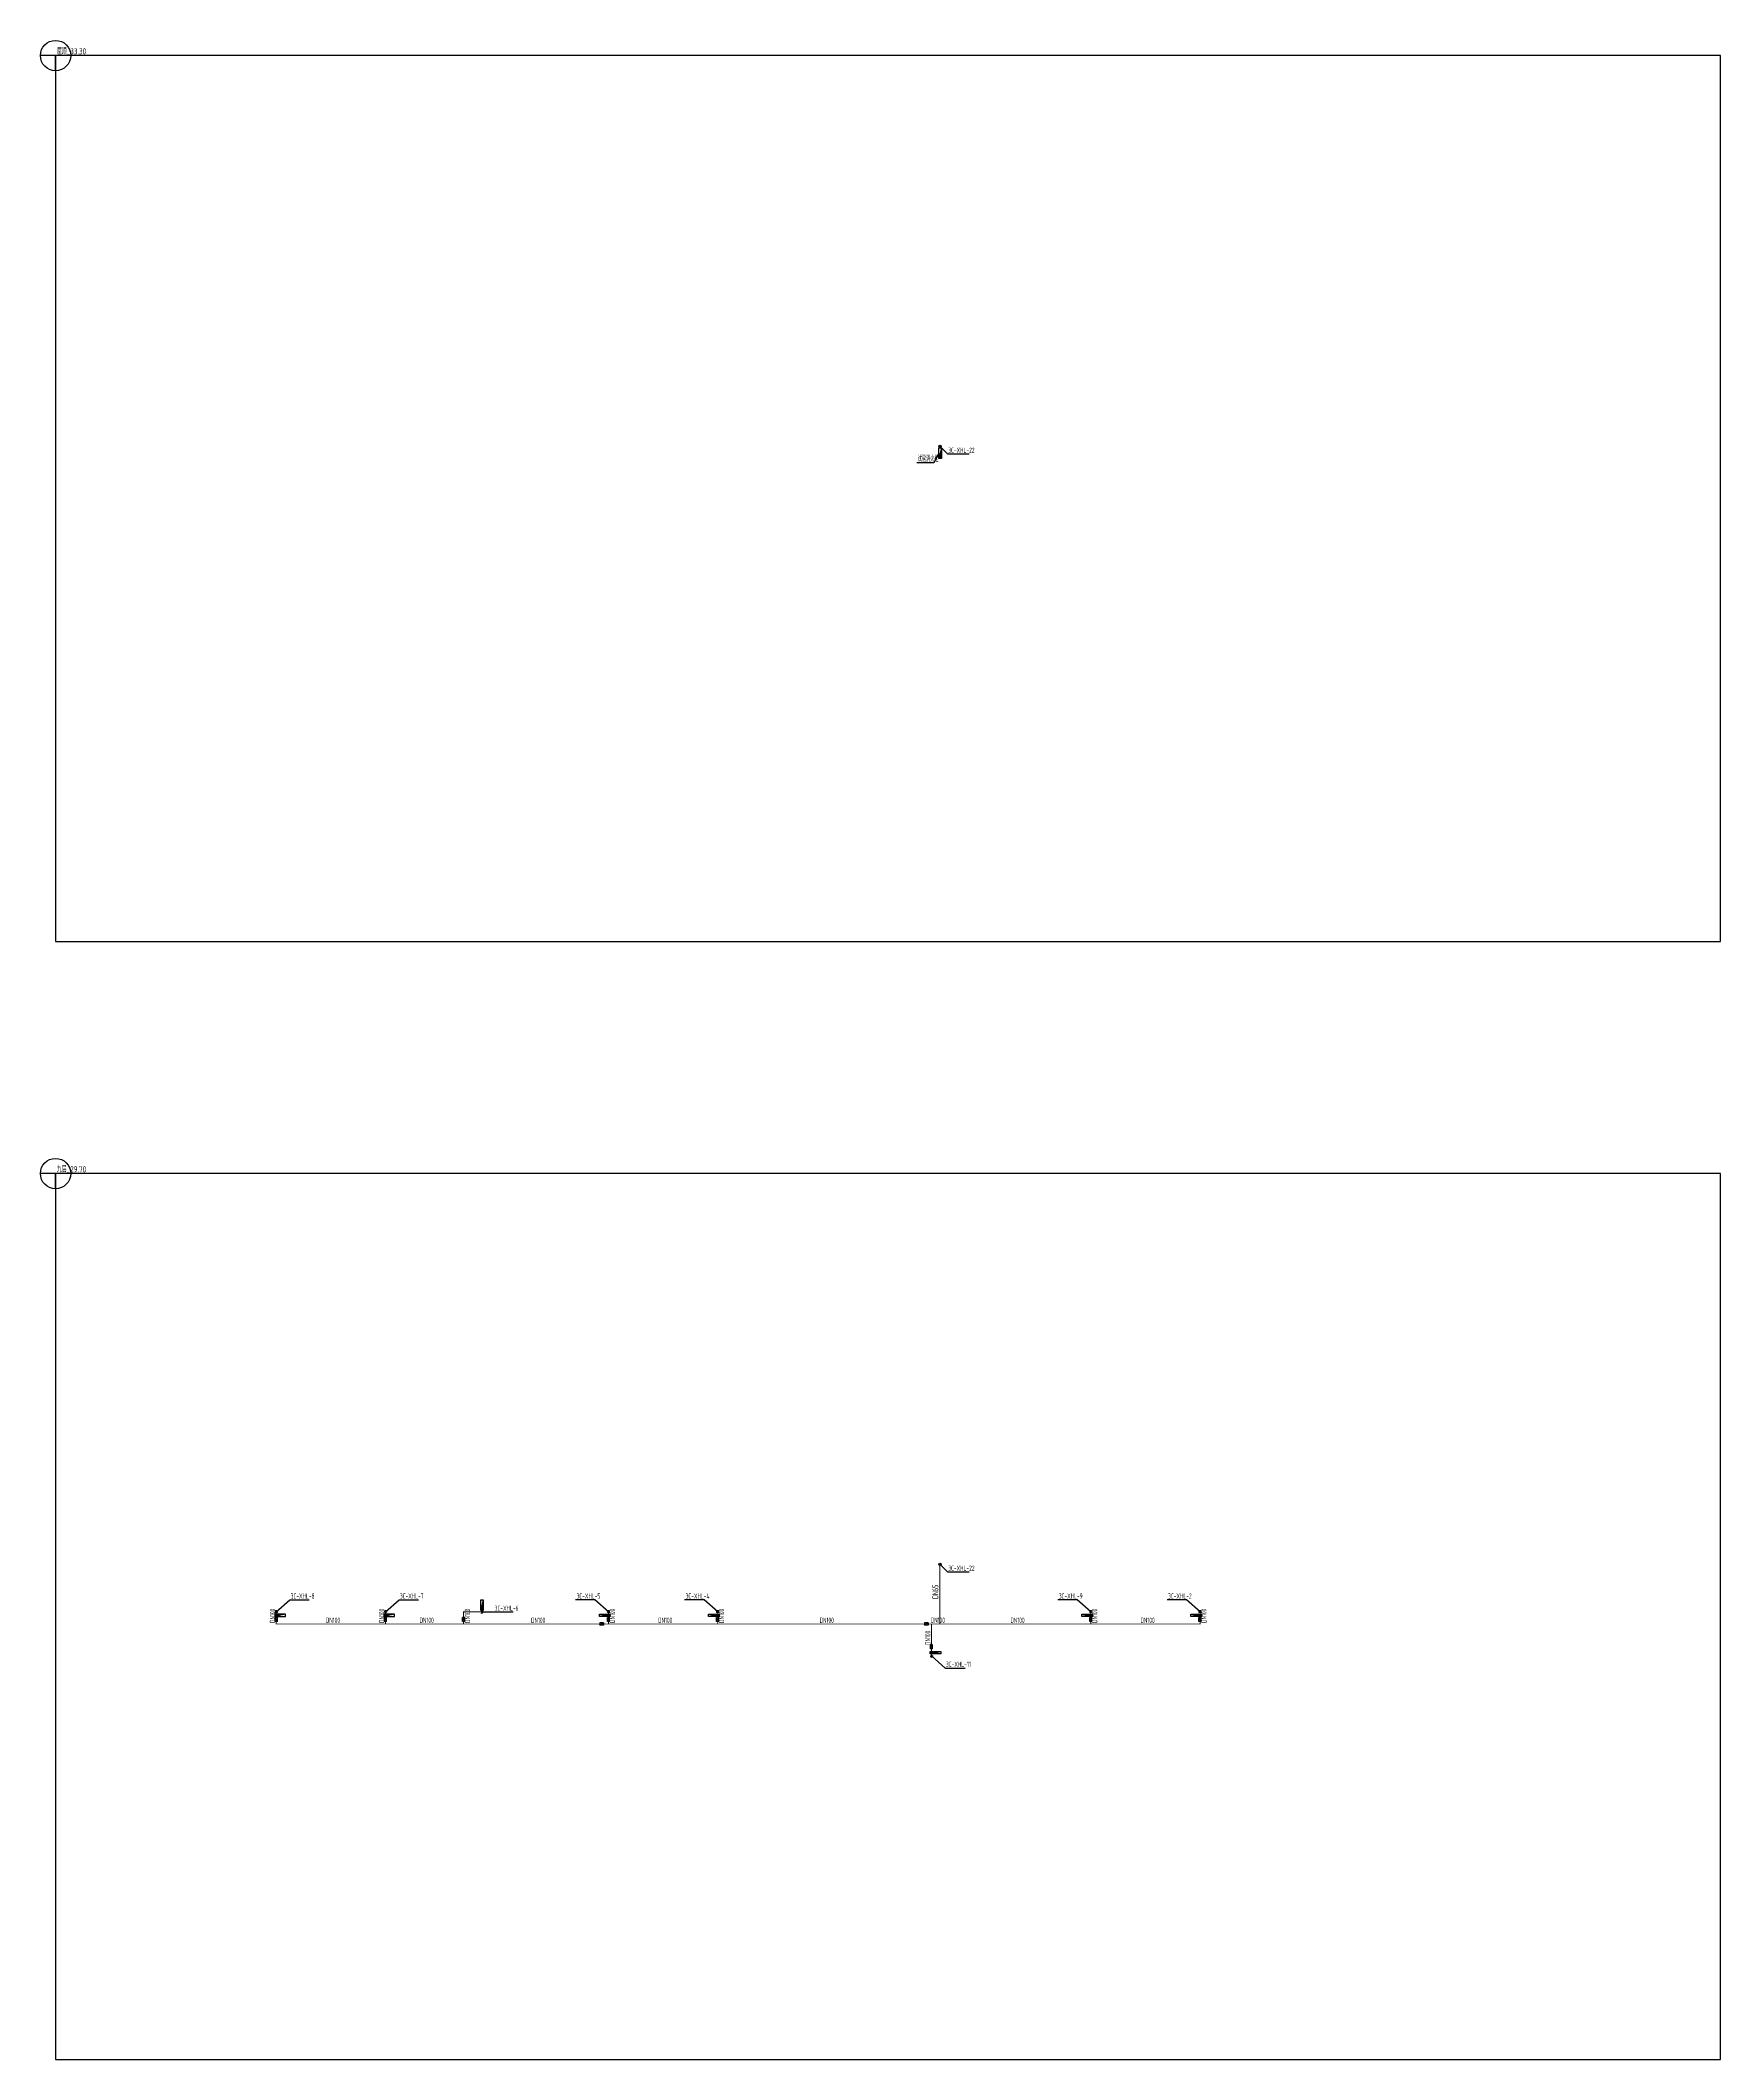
# Model space of a CAD drawing. Extents: x 18533 to 662708, y 11707 to 656991.
# Drawn here: x 551942 to 662708, y 523871 to 656991 of the extents above; entities that cross this region are included whole.
import ezdxf

# ---------------------------------------------------------------- set-up
doc = ezdxf.new("R2010")
doc.units = 0
doc.header["$LTSCALE"] = 1000
doc.layers.get('0').update_dxf_attribs({"linetype": 'CONTINUOUS'})
for name, color, linetype in [('DIM_消防', 3, 'CONTINUOUS'), ('EQUIP_消火栓', 7, 'CONTINUOUS'), ('PIPE-消防', 1, 'CONTINUOUS'), ('S-Xh_注释', 3, 'CONTINUOUS'), ('TEXT_消防', 7, 'CONTINUOUS'), ('VALVE_消防', 7, 'CONTINUOUS'), ('VPIPE-消防', 1, 'CONTINUOUS')]:
    doc.layers.add(name, color=color, linetype=linetype)
doc.styles.add('_TWT_PIPEDN', font='GBENOR', dxfattribs={"width": 0.7, "height": 3.5, "bigfont": 'GBCBIG'})
doc.styles.add('_TWT_SERIAL', font='GBENOR', dxfattribs={"width": 0.7, "height": 3.5, "bigfont": 'GBCBIG'})
doc.styles.add('shui', font='gbenor.shx', dxfattribs={"width": 0.7, "height": 4, "bigfont": 'gbcbig.shx'})
doc.styles.get("Standard").update_dxf_attribs({"font": 'GBENOR', "bigfont": 'GBCBIG'})

# ---------------------------------------------------------------- blocks, each defined once
blk = doc.blocks.new('Floorbase')
for p, q in [((0, 0), (-1000, 0)), ((0, -1000), (0, 0))]:
    blk.add_line(p, q)
blk.add_circle((0, 0), 1000)
at = {"style": '_TWT_PIPEDN', "width": 0.8}
blk.add_attdef('Elevation', (92, 81), '', height=400, dxfattribs=at)
blk = doc.blocks.new('$TwtSys$00000434')
for p, q in [((-0.5, 0.5), (-0.5, -0.5)), ((-0.5, -0.5), (0.5, 0.5)), ((0.5, 0.5), (-0.5, 0.5)), ((0.5, -0.5), (0.5, 0.5)), ((-0.5, -0.5), (0.5, -0.5))]:
    blk.add_line(p, q)
blk.add_solid([(0.5, -0.5), (0.5, 0.5), (-0.5, -0.5)])
blk = doc.blocks.new('$VALVE$00000316')
for p, q in [((-125, 72), (125, -72)), ((-125, 72), (-125, -72)), ((-125, 72), (125, 72)), ((125, 72), (125, -72)), ((-125, -72), (125, -72))]:
    blk.add_line(p, q)
at = {"const_width": 21.1}
blk.add_lwpolyline([(-11, 0, 1), (11, 0, 1)], format="xyb", close=True, dxfattribs=at)
for p in [(-125, 0), (125, 0)]:
    blk.add_point(p)
at = {"color": 7, "flags": 9}
for tag in ['XSIZE', 'YSIZE']:
    blk.add_attdef(tag, (0, 0), '', height=0.5, dxfattribs=at)

msp = doc.modelspace()

# ---------------------------------------------------------------- hatches: boundary and pattern name
at = {"layer": 'PIPE-消防'}
for points in [[(567492, 552587), (567462, 552587), (567462, 552557)], [(567492, 552587), (567492, 552557), (567462, 552557)], [(579842, 553387), (579812, 553387), (579812, 553417)], [(579842, 553387), (579842, 553417), (579812, 553417)], [(628392, 552587), (628422, 552587), (628422, 552557)], [(628392, 552587), (628392, 552557), (628422, 552557)]]:
    msp.add_hatch(color=256, dxfattribs=at).paths.add_polyline_path(points)

# ---------------------------------------------------------------- linework, layer by layer
at = {"layer": 'DIM_消防'}
for p, q in [((611181, 629781), (610851, 629131)), ((611241, 630231), (611745, 629727)), ((611745, 629727), (613161, 629727)), ((610851, 629131), (609712, 629131)), ((611241, 556527), (611745, 556023)), ((611745, 556023), (613161, 556023)), ((567492, 553387), (568392, 554187)), ((568392, 554187), (569658, 554187)), ((574692, 553387), (575592, 554187)), ((575592, 554187), (576858, 554187)), ((588492, 554187), (587218, 554187)), ((589392, 553387), (588492, 554187)), ((595692, 554187), (594407, 554187)), ((596592, 553387), (595692, 554187)), ((620292, 554187), (619012, 554187)), ((621192, 553387), (620292, 554187)), ((627492, 554187), (626214, 554187)), ((628392, 553387), (627492, 554187)), ((581042, 553387), (581842, 553387)), ((581842, 553387), (583118, 553387)), ((610692, 550487), (611592, 549687)), ((611592, 549687), (612917, 549687))]:
    msp.add_line(p, q, dxfattribs=at)
at = {"layer": 'PIPE-消防', "const_width": 60}
for points in [[(611241, 556447), (611241, 552587)], [(567492, 553387), (567492, 553012)], [(567492, 552762), (567492, 552587)], [(574692, 552587), (567492, 552587)], [(574692, 553387), (574692, 553012)], [(574692, 552762), (574692, 552587)], [(579842, 552587), (574692, 552587)], [(579842, 553387), (579842, 553012)], [(579842, 553387), (581042, 553387)], [(579842, 552762), (579842, 552587)], [(588817, 552587), (579842, 552587)], [(589392, 552587), (589067, 552587)], [(589392, 553387), (589392, 553012)], [(589392, 552762), (589392, 552587)], [(596592, 552587), (589392, 552587)], [(596592, 553387), (596592, 553012)], [(596592, 552762), (596592, 552587)], [(610217, 552587), (596592, 552587)], [(610692, 552587), (610467, 552587)], [(610692, 551212), (610692, 552587)], [(611241, 552587), (610692, 552587)], [(621192, 552587), (611241, 552587)], [(621192, 553387), (621192, 553012)], [(621192, 552762), (621192, 552587)], [(628392, 552587), (621192, 552587)], [(628392, 553387), (628392, 553012)], [(628392, 552762), (628392, 552587)], [(610692, 550487), (610692, 550962)]]:
    msp.add_lwpolyline(points, dxfattribs=at)
at = {"layer": 'S-Xh_注释'}
for points in [[(552942, 597575), (662708, 597575), (662708, 655991), (552942, 655991)], [(552942, 523871), (662708, 523871), (662708, 582287), (552942, 582287)]]:
    msp.add_lwpolyline(points, close=True, dxfattribs=at)
at = {"layer": 'VPIPE-消防'}
for centre in [(611241, 630231), (611241, 556527)]:
    msp.add_circle(centre, 80, dxfattribs=at)
for centre, start, end in [((567492, 553387), 315, 225), ((574692, 553387), 315, 225), ((581042, 553387), 225, 135), ((589392, 553387), 315, 225), ((596592, 553387), 315, 225), ((621192, 553387), 315, 225), ((628392, 553387), 315, 225), ((610692, 550487), 135, 45)]:
    msp.add_arc(centre, 80, start, end, dxfattribs=at)

# ---------------------------------------------------------------- block references
at = {"layer": 'EQUIP_消火栓', "xscale": 700, "zscale": 700}
for p, yscale, rotation in [((611261, 629781), -160, 270), ((581062, 553837), -160, 270), ((567742, 553167), 160, 180), ((574942, 553167), 160, 180), ((610942, 550707), -160, 180)]:
    msp.add_blockref('$TwtSys$00000434', p, dxfattribs=dict(at, yscale=yscale, rotation=rotation))
at = {"layer": 'EQUIP_消火栓', "xscale": 700, "yscale": -160, "zscale": 700}
for p in [(589142, 553167), (596342, 553167), (620942, 553167), (628142, 553167)]:
    msp.add_blockref('$TwtSys$00000434', p, dxfattribs=at)
at = {"layer": 'S-Xh_注释', "color": 0}
for p, values in [((552942, 655991), {'Elevation': '屋顶_33.30'}), ((552942, 582287), {'Elevation': '九层_29.70'})]:
    msp.add_blockref('Floorbase', p, dxfattribs=at).add_auto_attribs(values)
at = {"layer": 'VALVE_消防', "xscale": -1, "rotation": 270}
for p in [(567492, 552887), (574692, 552887), (579842, 552887), (589392, 552887), (596592, 552887), (621192, 552887), (628392, 552887)]:
    msp.add_blockref('$VALVE$00000316', p, dxfattribs=at)
at = {"layer": 'VALVE_消防', "yscale": -1}
for p, rotation in [((588942, 552587), 180), ((610342, 552587), 180), ((610692, 551087), 90)]:
    msp.add_blockref('$VALVE$00000316', p, dxfattribs=dict(at, rotation=rotation))

# ---------------------------------------------------------------- texts
at = {"layer": 'DIM_消防', "color": 7, "width": 0.7}
for s, height, style, p in [('3C-XHL-22', 350, '_TWT_SERIAL', (611793, 629797)), ('试验消火栓', 385.8, 'shui', (609792, 629211)), ('3C-XHL-22', 350, '_TWT_SERIAL', (611793, 556093)), ('3C-XHL-8', 350, '_TWT_SERIAL', (568445, 554257)), ('3C-XHL-7', 350, '_TWT_SERIAL', (575645, 554257)), ('3C-XHL-6', 350, '_TWT_SERIAL', (581895, 553457)), ('3C-XHL-5', 350, '_TWT_SERIAL', (587288, 554257)), ('3C-XHL-4', 350, '_TWT_SERIAL', (594477, 554257)), ('3C-XHL-9', 350, '_TWT_SERIAL', (619082, 554257)), ('3C-XHL-2', 350, '_TWT_SERIAL', (626284, 554257)), ('3C-XHL-11', 350, '_TWT_SERIAL', (611643, 549757))]:
    msp.add_text(s, height=height, dxfattribs=dict(at, style=style)).set_placement(p)
at = {"layer": 'TEXT_消防', "style": '_TWT_PIPEDN', "width": 0.7}
for s, height, p in [('DN65', 400, (611141, 554237)), ('DN100', 350, (567417, 552660)), ('DN100', 350, (574617, 552660)), ('DN100', 350, (580267, 552660)), ('DN100', 350, (589817, 552660)), ('DN100', 350, (597017, 552660)), ('DN100', 350, (621617, 552660)), ('DN100', 350, (628817, 552660)), ('DN100', 350, (610617, 551210))]:
    msp.add_text(s, height=height, rotation=90, dxfattribs=at).set_placement(p)
for p in [(570765, 552662), (576940, 552662), (584290, 552662), (592665, 552662), (603315, 552662), (610640, 552662), (615890, 552662), (624465, 552662)]:
    msp.add_text('DN100', height=350, dxfattribs=at).set_placement(p)

doc.saveas('drawing.dxf')
